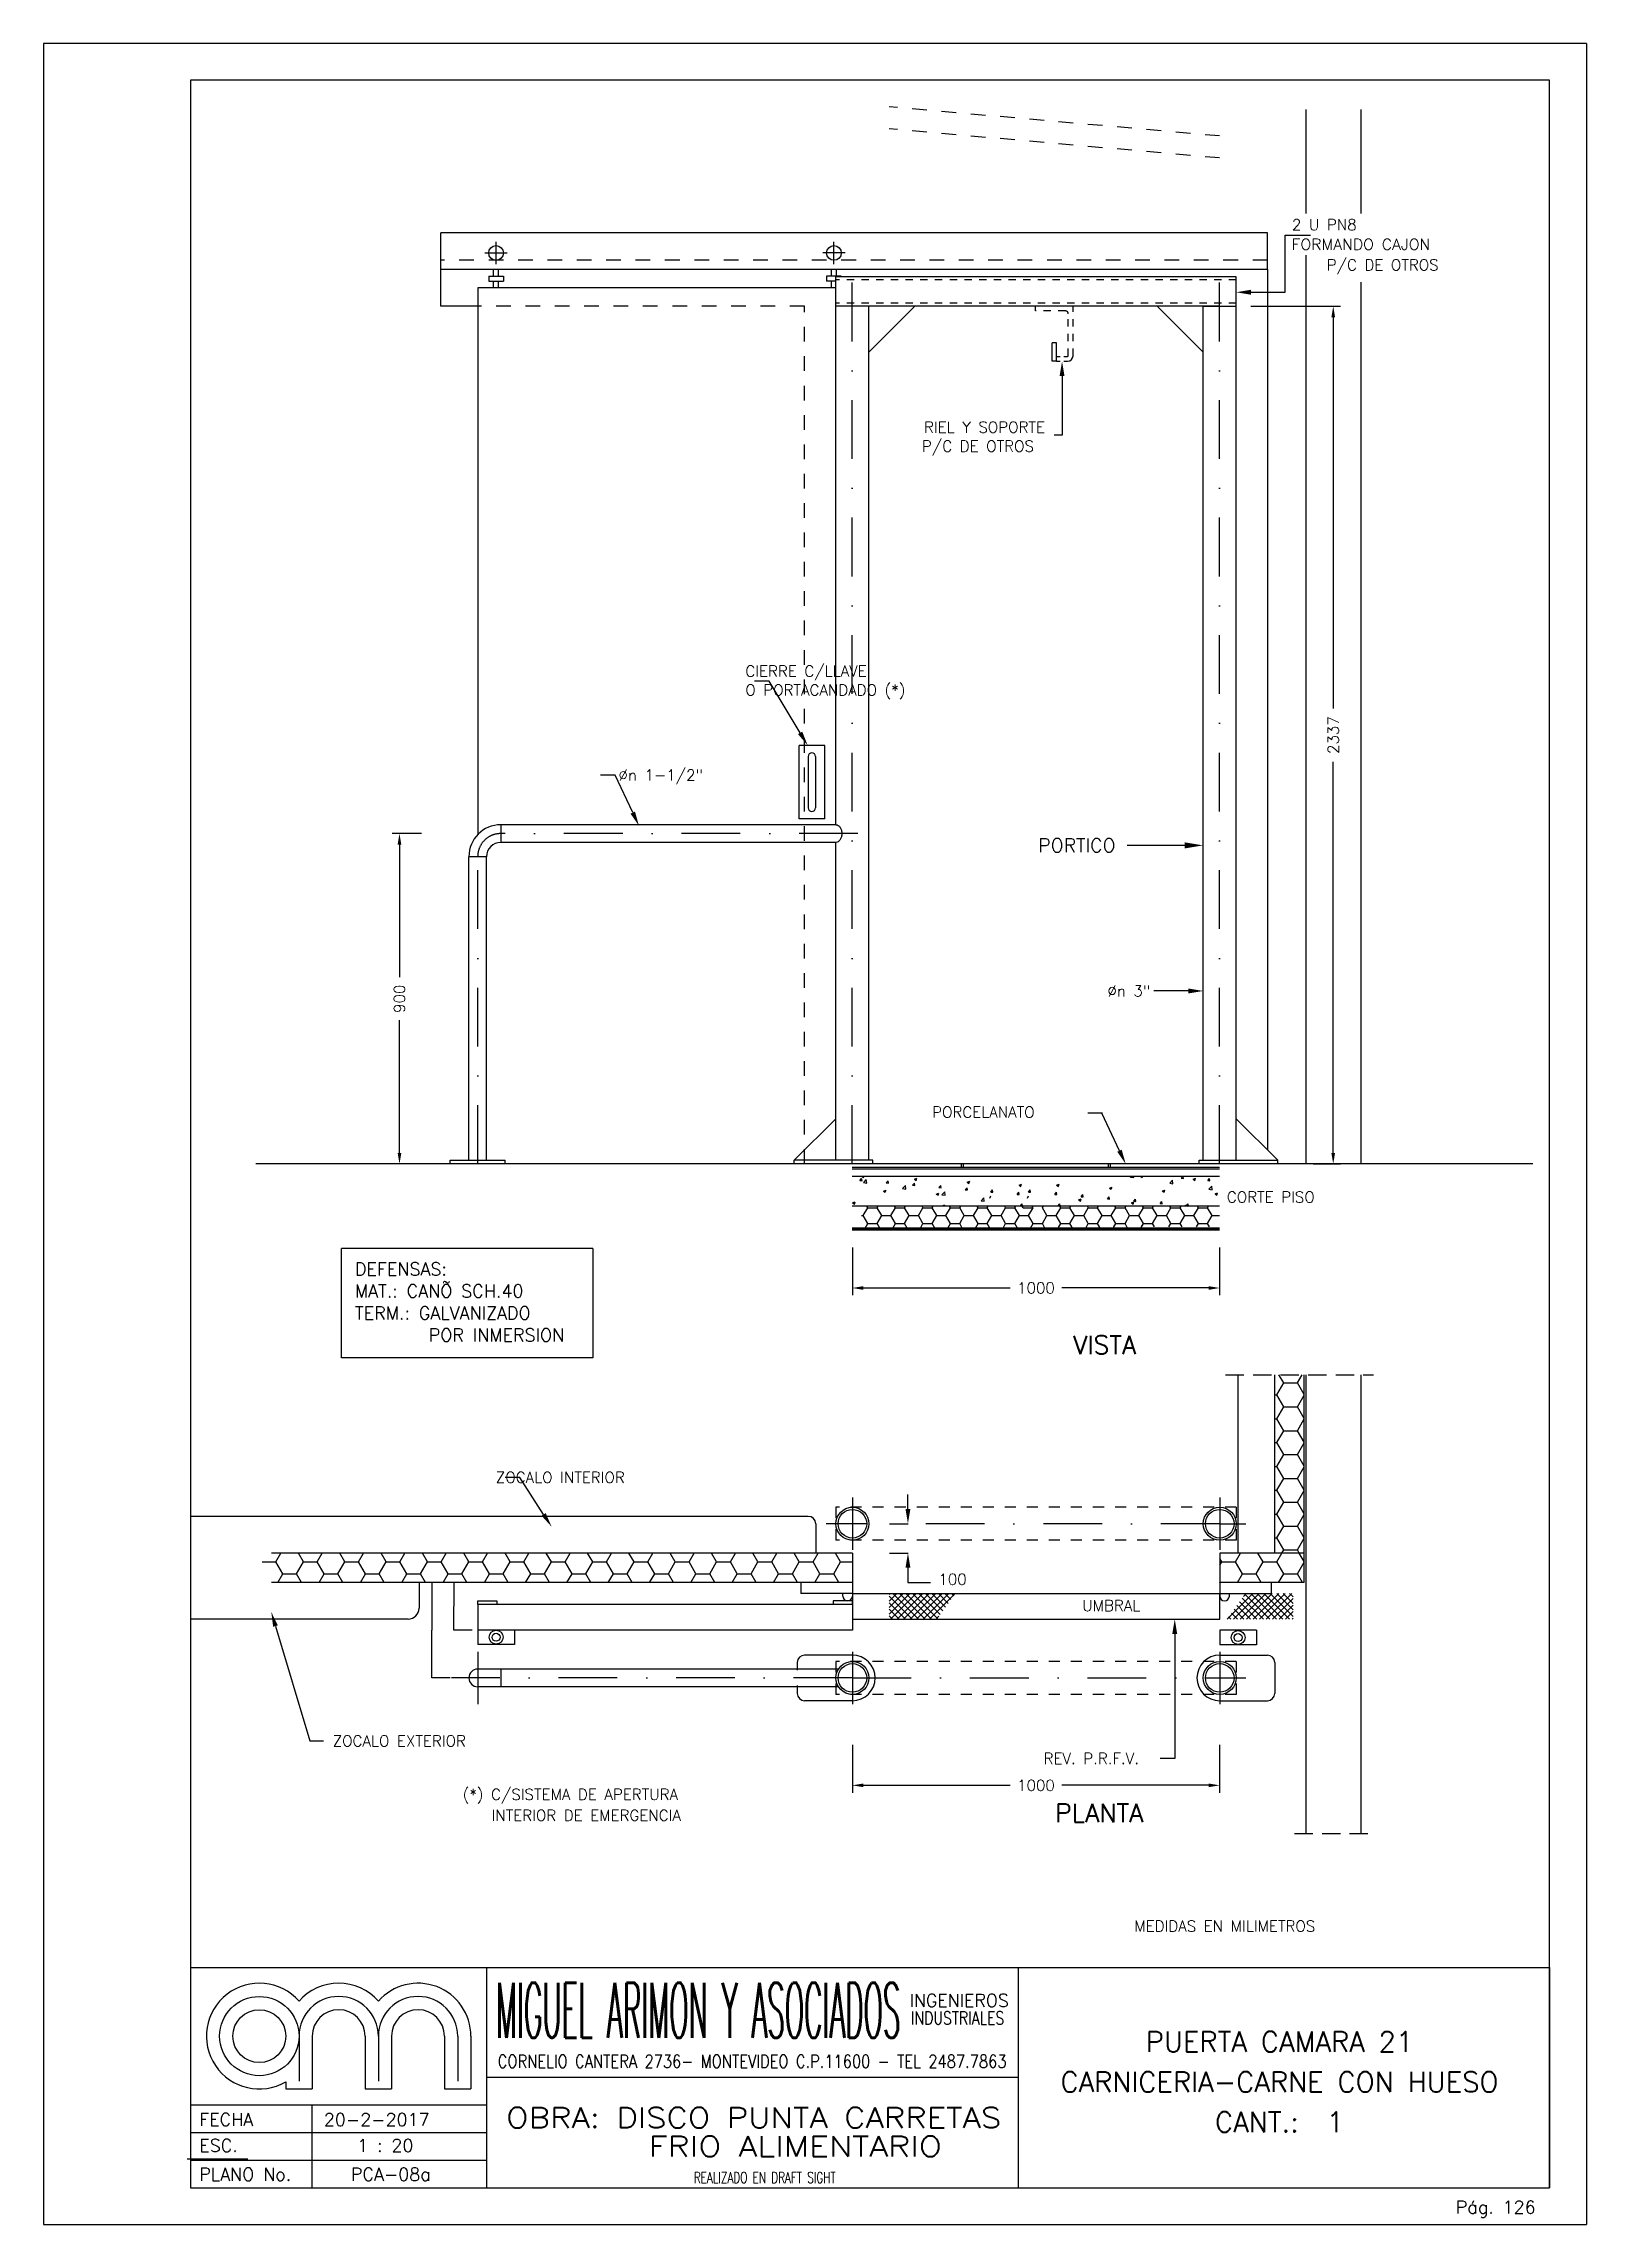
# Model space of a CAD drawing. Extents: x 2682 to 23682, y -29604 to -17724.
# Drawn here: x 2682 to 6882, y -23664 to -17724 of the extents above; entities that cross this region are included whole.
import ezdxf
from ezdxf.enums import TextEntityAlignment as Align

# ---------------------------------------------------------------- set-up
doc = ezdxf.new("R2010")
doc.units = 0
doc.header["$MEASUREMENT"] = 0
doc.header["$PDMODE"] = 33
for name, pattern in [('CEN20', [320, 160, -80, 0, -80]), ('PUN10', [40, 20, -20]), ('PUN15', [60, 30, -30]), ('PUN20', [80, 40, -40]), ('PUN25', [75, 50, -25]), ('PUN5', [20, 10, -10])]:
    doc.linetypes.add(name, pattern=pattern)
doc.layers.get('0').update_dxf_attribs({"linetype": 'CONTINUOUS'})
doc.layers.get('DEFPOINTS').update_dxf_attribs({"linetype": 'CONTINUOUS'})
for name, color, linetype in [('0.25', 50, 'CONTINUOUS'), ('0.6', 15, 'CONTINUOUS'), ('A_tabiq-paneles', 122, 'CONTINUOUS'), ('FI', 2, 'CONTINUOUS'), ('GR', 9, 'CONTINUOUS'), ('IS', 5, 'CONTINUOUS'), ('ISO', 19, 'CONTINUOUS'), ('ISOF', 12, 'CONTINUOUS'), ('MA', 15, 'CONTINUOUS'), ('ME', 7, 'CONTINUOUS'), ('MF', 19, 'CONTINUOUS'), ('TF', 13, 'CONTINUOUS'), ('TX', 13, 'CONTINUOUS')]:
    doc.layers.add(name, color=color, linetype=linetype)
doc.styles.add('ROMANS', font='romans')
doc.styles.get("Standard").update_dxf_attribs({"font": 'ITALIC'})
doc.dimstyles.new('RPM 1-50', dxfattribs={"dimscale": 20, "dimtxt": 1.5, "dimasz": 1.5, "dimexe": 1, "dimexo": 2, "dimgap": 1, "dimtad": 0, "dimdec": 0, "dimtxsty": 'ROMANS', "dimcen": 1.5, "dimclrd": 256, "dimclre": 256, "dimclrt": 256, "dimadec": 0, "dimazin": 0, "dimtfac": 1, "dimtdec": 0, "dimtix": 1, "dimtmove": 2, "dimatfit": 0, "dimfxl": 1, "dimtolj": 1, "dimlwd": -1, "dimlwe": -1, "dimarcsym": 0})
doc.dimstyles.get("Standard").update_dxf_attribs({"dimtxt": 0.18, "dimasz": 0.18, "dimexe": 0.18, "dimexo": 0.0625, "dimgap": 0.09, "dimtad": 0, "dimtih": 1, "dimtoh": 1, "dimdec": 4, "dimzin": 0, "dimdsep": 46, "dimtxsty": 'Standard', "dimcen": 0.09, "dimadec": 0, "dimazin": 0, "dimtfac": 1, "dimtdec": 4, "dimtofl": 0, "dimtmove": 0, "dimatfit": 3, "dimfxl": 1, "dimtolj": 1, "dimtzin": 0, "dimarcsym": 0})

msp = doc.modelspace()

# ---------------------------------------------------------------- texts
at = {"style": 'ROMANS'}
msp.add_text('PORTICO', height=37.5, dxfattribs=at).set_placement((5600.44866, -19907.86247), align=Align.MIDDLE_RIGHT)
at = {"layer": '0.6', "style": 'ROMANS'}
for s, width, p, p2 in [('OBRA: DISCO PUNTA CARRETAS', 1.035604, (3941.15061, -23400.56464), (5289.16202, -23400.56464)), ('FRIO ALIMENTARIO', 1.088962, (4329.01221, -23478.87679), (5127.58471, -23478.87679))]:
    msp.add_text(s, height=55, dxfattribs=dict(at, width=width)).set_placement(p, p2, align=Align.FIT)
at = {"layer": 'FI', "style": 'ROMANS'}
msp.add_text('2 U PN8', height=30, dxfattribs=at).set_placement((6080.4316, -18217.31243), align=Align.MIDDLE_LEFT)
for s, height, width, p, p2 in [('FORMANDO CAJON', 30, 0.930559, (6079.60491, -18285.70808), (6457.14608, -18285.70808)), ('INGENIEROS ', 35, 0.868836, (5039.38842, -23071.51609), (5333.34469, -23071.51609)), ('INDUSTRIALES', 35, 0.729467, (5043.12511, -23119.23101), (5297.22293, -23119.23101)), ('CORNELIO CANTERA 2736- MONTEVIDEO C.P.11600 - TEL 2487.7863', 35, 0.730272, (3918.3687, -23237.46292), (5303.45083, -23237.46292))]:
    msp.add_text(s, height=height, dxfattribs=dict(at, width=width)).set_placement(p, p2, align=Align.FIT)
for s, p in [('P/C DE OTROS', (6479.78841, -18326.90964)), ('RIEL Y SOPORTE', (5408.11709, -18768.82058)), ('P/C DE OTROS', (5377.97326, -18820.46082))]:
    msp.add_text(s, height=30, dxfattribs=at).set_placement(p, align=Align.MIDDLE_RIGHT)
at = {"layer": 'FI', "linetype": 'ByBlock', "style": 'ROMANS'}
msp.add_text('100', height=30, dxfattribs=at).set_placement((5156.40959, -21906.84016), align=Align.MIDDLE_CENTER)
at = {"layer": 'FI', "style": 'ROMANS'}
for s, p in [('20-2-2017', (3444.84708, -23396.00121)), ('Pág. 126', (6526.48843, -23634.5967))]:
    msp.add_text(s, height=35, dxfattribs=at).set_placement(p)
at = {"layer": 'FI', "style": 'ROMANS', "width": 0.691964}
msp.add_text('REALIZADO EN DRAFT SIGHT', height=30, dxfattribs=at).set_placement((4645.20484, -23536.37237), align=Align.MIDDLE)
at = {"layer": 'GR', "style": 'ROMANS'}
for s, p in [('VISTA', (5570.52264, -21268.33674)), ('PLANTA', (5555.83544, -22543.15008))]:
    msp.add_text(s, height=50, dxfattribs=at).set_placement(p, align=Align.MIDDLE)
at = {"layer": 'GR', "style": 'ROMANS', "width": 0.325217}
msp.add_text('MIGUEL ARIMON Y ASOCIADOS', height=150, dxfattribs=at).set_placement((3913.3864, -23155.82046), (5014.47687, -23155.82046), align=Align.FIT)
at = {"layer": 'MA', "style": 'ROMANS'}
for s, p in [('PUERTA CAMARA 21', (6046.56032, -23166.23022)), ('CARNICERIA-CARNE CON HUESO', (6046.56032, -23275.80329)), ('CANT.:  1', (6046.56032, -23385.2783))]:
    msp.add_text(s, height=55, dxfattribs=at).set_placement(p, align=Align.MIDDLE)
at = {"layer": 'ME', "style": 'ROMANS'}
for s, p in [('DEFENSAS:', (3529.39212, -21079.17168)), ('MAT.: CANO SCH.40', (3529.39212, -21139.17168)), ('TERM.: GALVANIZADO', (3529.39212, -21199.17168)), ('POR INMERSION', (3730.32575, -21259.17168)), ('FECHA', (3105.59716, -23396.00121)), ('ESC.', (3105.59716, -23466.61315)), ('1 : 20', (3535.68906, -23466.61315)), ('PLANO No.', (3105.59716, -23545.01244)), ('PCA-08a', (3518.36552, -23545.01244))]:
    msp.add_text(s, height=35, dxfattribs=at).set_placement(p)
msp.add_text('%%126', height=20, dxfattribs=at).set_placement((3778.15993, -21095.85916), align=Align.MIDDLE)
at = {"layer": 'TF', "style": 'ROMANS'}
for s, p in [('CIERRE C/LLAVE', (4592.31745, -19433.2915)), ('O PORTACANDADO (*)', (4592.31745, -19484.66089)), ('%%Cn 1-1/2"', (4247.22456, -19716.53144)), ('%%Cn 3"', (5578.00449, -20304.39942)), ('PORCELANATO', (5100.98006, -20634.4819)), ('CORTE PISO', (5903.40455, -20865.65273)), ('ZOCALO INTERIOR', (3913.23619, -21629.22926)), ('ZOCALO EXTERIOR', (3469.05774, -22347.21563)), ('REV. P.R.F.V.', (5404.33471, -22395.02367))]:
    msp.add_text(s, height=30, dxfattribs=at).set_placement(p, align=Align.MIDDLE_LEFT)
msp.add_text('UMBRAL', height=30, dxfattribs=at).set_placement((5588.83101, -21993.3539), align=Align.CENTER)
for s, p in [('(*) C/SISTEMA DE APERTURA', (3822.96303, -22507.69346)), ('    INTERIOR DE EMERGENCIA', (3812.00744, -22564.86572)), ('MEDIDAS EN MILIMETROS', (5651.47697, -22866.51636))]:
    msp.add_text(s, height=30, dxfattribs=at).set_placement(p)

# ---------------------------------------------------------------- blocks, each defined once
blk = doc.blocks.new('*X18')
at = {"color": 0}
for p, q in [((1337.8, 1637.3), (1400.4, 1699.9)), ((1337.8, 1655), (1382.7, 1699.9)), ((1337.8, 1672.7), (1365.1, 1699.9)), ((1337.8, 1690.4), (1347.4, 1699.9)), ((1393.9, 1629.9), (1337.8, 1686.1)), ((1376.3, 1629.9), (1337.8, 1668.4)), ((1411.6, 1629.9), (1341.6, 1699.9)), ((1348.1, 1629.9), (1418.1, 1699.9)), ((1429.3, 1629.9), (1359.3, 1699.9)), ((1365.8, 1629.9), (1435.8, 1699.9)), ((1447, 1629.9), (1377, 1699.9)), ((1383.5, 1629.9), (1453.5, 1699.9)), ((1464.7, 1629.9), (1394.7, 1699.9)), ((1401.1, 1629.9), (1469.1, 1697.9)), ((1482.3, 1629.9), (1412.3, 1699.9)), ((1418.8, 1629.9), (1476.5, 1687.6)), ((1500, 1629.9), (1430, 1699.9)), ((1436.5, 1629.9), (1483.9, 1677.3)), ((1517.7, 1629.9), (1447.7, 1699.9)), ((1454.2, 1629.9), (1491.3, 1667.1)), ((1473.4, 1691.9), (1465.4, 1699.9)), ((1358.6, 1629.9), (1337.8, 1650.7)), ((1340.9, 1629.9), (1337.8, 1633)), ((1471.8, 1629.9), (1498.7, 1656.8)), ((1489.5, 1629.9), (1506.1, 1646.5)), ((1507.2, 1629.9), (1513.5, 1636.2))]:
    blk.add_line(p, q, dxfattribs=at)
blk = doc.blocks.new('*D825')
at = {"layer": 'DEFPOINTS', "color": 0, "transparency": 16777216}
for p in [(3849, -21915.5), (3799, -22045.5), (3849, -22045.5)]:
    blk.add_point(p, dxfattribs=at)
at = {"layer": 'TF', "color": 0, "lineweight": -2, "transparency": 16777216}
for p, q in [((3849, -21915.5), (3798.9, -21915.5)), ((3799, -21915.7), (3799, -21980.4)), ((3799, -22045.4), (3799, -21980.7)), ((3849, -22045.5), (3798.9, -22045.5))]:
    blk.add_line(p, q, dxfattribs=at)
at = {"layer": 'TF', "color": 0, "transparency": 16777216}
for points in [[(3799, -21915.7), (3799.1, -21915.7), (3799, -21915.5)], [(3799, -22045.4), (3799.1, -22045.4), (3799, -22045.5)]]:
    blk.add_solid(points, dxfattribs=at)
at = {"layer": 'TF', "color": 0, "transparency": 16777216, "insert": (3799, -21980.5), "char_height": 0.18, "attachment_point": 5}
blk.add_mtext('\\A1;A', dxfattribs=at)
blk = doc.blocks.new('*D826')
at = {"layer": 'DEFPOINTS', "color": 0, "transparency": 16777216}
for p in [(3788.7, -21915.5), (3738.7, -22175.5), (3788.7, -22175.5)]:
    blk.add_point(p, dxfattribs=at)
at = {"layer": 'TF', "color": 0, "lineweight": -2, "transparency": 16777216}
for p, q in [((3788.6, -21915.5), (3738.5, -21915.5)), ((3738.7, -21915.7), (3738.7, -22045.4)), ((3738.7, -22175.4), (3738.7, -22045.7)), ((3788.6, -22175.5), (3738.5, -22175.5))]:
    blk.add_line(p, q, dxfattribs=at)
at = {"layer": 'TF', "color": 0, "transparency": 16777216}
for points in [[(3738.6, -21915.7), (3738.7, -21915.7), (3738.7, -21915.5)], [(3738.6, -22175.4), (3738.7, -22175.4), (3738.7, -22175.5)]]:
    blk.add_solid(points, dxfattribs=at)
at = {"layer": 'TF', "color": 0, "transparency": 16777216, "insert": (3738.7, -22045.5), "char_height": 0.18, "attachment_point": 5}
blk.add_mtext('\\A1;A+150', dxfattribs=at)
blk = doc.blocks.new('*X19')
at = {"color": 0}
for p, q in [((7482.2, 1786.2), (7476.8, 1795.6)), ((7476.8, 1776.8), (7482.2, 1786.2)), ((7482.2, 1786.2), (7519.7, 1786.2)), ((7519.7, 1786.2), (7533.5, 1809.9)), ((7538.5, 1753.7), (7519.7, 1786.2)), ((7576, 1753.7), (7594.7, 1786.2)), ((7594.7, 1786.2), (7581, 1809.9)), ((7594.7, 1786.2), (7632.2, 1786.2)), ((7632.2, 1786.2), (7646, 1809.9)), ((7651, 1753.7), (7632.2, 1786.2)), ((7688.5, 1753.7), (7706.8, 1785.4)), ((7706.8, 1786.9), (7693.5, 1809.9)), ((7477.2, 1729.9), (7476.8, 1730.6)), ((7524.8, 1729.9), (7538.5, 1753.7)), ((7538.5, 1753.7), (7576, 1753.7)), ((7589.7, 1729.9), (7576, 1753.7)), ((7637.3, 1729.9), (7651, 1753.7)), ((7651, 1753.7), (7688.5, 1753.7)), ((7702.2, 1729.9), (7688.5, 1753.7))]:
    blk.add_line(p, q, dxfattribs=at)
blk = doc.blocks.new('*X20')
at = {"color": 0}
for p, q in [((7632.2, 2240.8), (7651, 2273.3)), ((7651, 2273.3), (7638.1, 2295.6)), ((7651, 2273.3), (7688.5, 2273.3)), ((7688.5, 2273.3), (7701.4, 2295.6)), ((7706.8, 2241.6), (7688.5, 2273.3)), ((7626.8, 2240.8), (7632.2, 2240.8)), ((7651, 2208.4), (7632.2, 2240.8)), ((7632.2, 2175.9), (7651, 2208.4)), ((7651, 2208.4), (7688.5, 2208.4)), ((7688.5, 2208.4), (7706.8, 2240.1)), ((7706.8, 2176.6), (7688.5, 2208.4)), ((7626.8, 2175.9), (7632.2, 2175.9)), ((7651, 2143.4), (7632.2, 2175.9)), ((7632.2, 2110.9), (7651, 2143.4)), ((7651, 2143.4), (7688.5, 2143.4)), ((7688.5, 2143.4), (7706.8, 2175.2)), ((7706.8, 2111.7), (7688.5, 2143.4)), ((7626.8, 2110.9), (7632.2, 2110.9)), ((7651, 2078.5), (7632.2, 2110.9)), ((7688.5, 2078.5), (7706.8, 2110.2)), ((7626.8, 2046), (7632.2, 2046)), ((7632.2, 2046), (7651, 2078.5)), ((7651, 2013.5), (7632.2, 2046)), ((7651, 2078.5), (7688.5, 2078.5)), ((7706.8, 2046.7), (7688.5, 2078.5)), ((7688.5, 2013.5), (7706.8, 2045.3)), ((7626.8, 1981), (7632.2, 1981)), ((7632.2, 1981), (7651, 2013.5)), ((7651, 1948.6), (7632.2, 1981)), ((7651, 2013.5), (7688.5, 2013.5)), ((7706.8, 1981.8), (7688.5, 2013.5)), ((7688.5, 1948.6), (7706.8, 1980.3)), ((7626.8, 1916.1), (7632.2, 1916.1)), ((7632.2, 1916.1), (7651, 1948.6)), ((7651, 1883.6), (7632.2, 1916.1)), ((7651, 1948.6), (7688.5, 1948.6)), ((7706.8, 1916.8), (7688.5, 1948.6)), ((7688.5, 1883.6), (7706.8, 1915.4)), ((7626.8, 1851.1), (7632.2, 1851.1)), ((7632.2, 1851.1), (7651, 1883.6)), ((7651, 1818.7), (7632.2, 1851.1)), ((7651, 1883.6), (7688.5, 1883.6)), ((7706.8, 1851.9), (7688.5, 1883.6)), ((7688.5, 1818.7), (7706.8, 1850.4)), ((7646, 1809.9), (7651, 1818.7)), ((7651, 1818.7), (7688.5, 1818.7)), ((7693.5, 1809.9), (7688.5, 1818.7))]:
    blk.add_line(p, q, dxfattribs=at)
blk = doc.blocks.new('*D827')
at = {"layer": 'DEFPOINTS', "color": 0, "transparency": 16777216}
for p in [(3750.8, -19875.7), (3650.8, -20775.7), (3750.8, -20775.7)]:
    blk.add_point(p, dxfattribs=at)
at = {"layer": 'TX', "transparency": 16777216}
for p, q in [((3710.8, -19875.7), (3630.8, -19875.7)), ((3650.8, -19905.7), (3650.8, -20267.1)), ((3650.8, -20745.7), (3650.8, -20384.3)), ((3710.8, -20775.7), (3630.8, -20775.7))]:
    blk.add_line(p, q, dxfattribs=at)
for points in [[(3645.8, -19905.7), (3655.8, -19905.7), (3650.8, -19875.7)], [(3645.8, -20745.7), (3655.8, -20745.7), (3650.8, -20775.7)]]:
    blk.add_solid(points, dxfattribs=at)
at = {"layer": 'TX', "transparency": 16777216, "insert": (3650.8, -20325.7), "char_height": 30, "attachment_point": 5, "rotation": 90, "style": 'ROMANS'}
blk.add_mtext('\\A1;900', dxfattribs=at)
blk = doc.blocks.new('*D828')
at = {"layer": 'DEFPOINTS', "color": 0, "transparency": 16777216}
for p in [(4883.7, -20963.1), (5883.7, -20963.1), (5883.7, -21113.4)]:
    blk.add_point(p, dxfattribs=at)
at = {"layer": 'TX', "transparency": 16777216}
for p, q in [((4883.7, -21003.1), (4883.7, -21133.4)), ((5883.7, -21003.1), (5883.7, -21133.4)), ((4913.7, -21113.4), (5313, -21113.4)), ((5853.7, -21113.4), (5454.4, -21113.4))]:
    blk.add_line(p, q, dxfattribs=at)
for points in [[(4913.7, -21108.4), (4913.7, -21118.4), (4883.7, -21113.4)], [(5853.7, -21108.4), (5853.7, -21118.4), (5883.7, -21113.4)]]:
    blk.add_solid(points, dxfattribs=at)
at = {"layer": 'TX', "transparency": 16777216, "insert": (5383.7, -21113.4), "char_height": 30, "attachment_point": 5, "style": 'ROMANS'}
blk.add_mtext('\\A1;1000', dxfattribs=at)
blk = doc.blocks.new('*D829')
at = {"layer": 'DEFPOINTS', "color": 0, "transparency": 16777216}
for p in [(5928.7, -18439.2), (6098, -20775.7), (6192.9, -20775.7)]:
    blk.add_point(p, dxfattribs=at)
at = {"layer": 'TX', "transparency": 16777216}
for p, q in [((5968.7, -18439.2), (6212.9, -18439.2)), ((6192.9, -18469.2), (6192.9, -19534.6)), ((6192.9, -20745.7), (6192.9, -19680.3)), ((6138, -20775.7), (6212.9, -20775.7))]:
    blk.add_line(p, q, dxfattribs=at)
for points in [[(6187.9, -18469.2), (6197.9, -18469.2), (6192.9, -18439.2)], [(6187.9, -20745.7), (6197.9, -20745.7), (6192.9, -20775.7)]]:
    blk.add_solid(points, dxfattribs=at)
at = {"layer": 'TX', "transparency": 16777216, "insert": (6192.9, -19607.5), "char_height": 30, "attachment_point": 5, "rotation": 90, "style": 'ROMANS'}
blk.add_mtext('\\A1;2337', dxfattribs=at)
blk = doc.blocks.new('*D845')
at = {"layer": 'DEFPOINTS', "color": 0, "transparency": 16777216}
for p in [(4883.7, -22317.9), (5883.7, -22317.9), (5883.7, -22468.1)]:
    blk.add_point(p, dxfattribs=at)
at = {"layer": 'TX', "transparency": 16777216}
for p, q in [((4883.7, -22357.9), (4883.7, -22488.1)), ((5883.7, -22357.9), (5883.7, -22488.1)), ((4913.7, -22468.1), (5313, -22468.1)), ((5853.7, -22468.1), (5454.4, -22468.1))]:
    blk.add_line(p, q, dxfattribs=at)
for points in [[(4913.7, -22463.1), (4913.7, -22473.1), (4883.7, -22468.1)], [(5853.7, -22463.1), (5853.7, -22473.1), (5883.7, -22468.1)]]:
    blk.add_solid(points, dxfattribs=at)
at = {"layer": 'TX', "transparency": 16777216, "insert": (5383.7, -22468.1), "char_height": 30, "attachment_point": 5, "style": 'ROMANS'}
blk.add_mtext('\\A1;1000', dxfattribs=at)

# ---------------------------------------------------------------- dimensions: what is measured, and where the dimension line sits
at = {"layer": 'TF'}
for base, p1, p2, text, picture, middle in [((3738.66469, -22175.53673), (3788.66469, -21915.53673), (3788.66469, -22175.53673), 'A+150', '*D826', (3738.66469, -22045.53673)), ((3799.0461, -22045.53673), (3849.0461, -21915.53673), (3849.0461, -22045.53673), 'A', '*D825', (3799.0461, -21980.53673))]:
    dim = msp.add_linear_dim(base=base, p1=p1, p2=p2, angle=270, text=text, dimstyle='Standard', dxfattribs=at)
    dim.commit()
    dim.dimension.update_dxf_attribs({"geometry": picture, "text_midpoint": middle})
at = {"layer": 'TX'}
for base, p1, p2, picture, middle in [((6192.9419843553, -20775.7019846046), (5928.6710872013, -18439.2019846046), (6097.9943075766, -20775.7019846046), '*D829', (6192.9419843553, -19607.4519846046)), ((3650.79524, -20775.70198), (3750.79524, -19875.70198), (3750.79524, -20775.70198), '*D827', (3650.79524, -20325.70198))]:
    dim = msp.add_linear_dim(base=base, p1=p1, p2=p2, angle=90, dimstyle='RPM 1-50', dxfattribs=at)
    dim.commit()
    dim.dimension.update_dxf_attribs({"geometry": picture, "text_midpoint": middle})
for base, p1, p2, picture, middle in [((5883.67109, -21113.35145), (4883.67109, -20963.09144), (5883.67109, -20963.09144), '*D828', (5383.67109, -21113.35145)), ((5883.67109, -22468.11379), (4883.67109, -22317.85377), (5883.67109, -22317.85377), '*D845', (5383.67109, -22468.11379))]:
    dim = msp.add_linear_dim(base=base, p1=p1, p2=p2, text='1000', dimstyle='RPM 1-50', dxfattribs=at)
    dim.commit()
    dim.dimension.update_dxf_attribs({"geometry": picture, "text_midpoint": middle})

# ---------------------------------------------------------------- linework, layer by layer
for p, q in [((5053.67109, -18439.20198), (4928.67109, -18564.20198)), ((5838.67109, -18564.20198), (5713.67109, -18439.20198)), ((5788.67109, -19907.86247), (5631.69866, -19907.86247))]:
    msp.add_line(p, q)
msp.add_solid([(5788.67109, -19899.52914), (5788.67109, -19916.1958), (5838.67109, -19907.86247)])
at = {"layer": '0.25'}
for p, q in [((4904.25595, -20820.83792), (4910.23312, -20821.36086)), ((4904.25596, -20820.83792), (4909.07687, -20815.09258)), ((4910.21705, -20821.34506), (4909.06079, -20815.07679)), ((4910.33895, -20810.20198), (4913.79133, -20812.53065)), ((4913.77522, -20812.51495), (4914.55131, -20810.20198)), ((4913.96882, -20826.13806), (4921.75767, -20818.0204)), ((4913.96882, -20826.13806), (4922.8625, -20827.51738)), ((4922.84622, -20827.50177), (4921.7414, -20818.00479)), ((4968.50782, -20849.43738), (4975.50967, -20846.74962)), ((4973.46589, -20852.77689), (4975.49352, -20846.73397)), ((4975.98197, -20827.11314), (4981.95914, -20827.63607)), ((4975.98198, -20827.11313), (4980.80288, -20821.3678)), ((4981.94306, -20827.62033), (4980.78681, -20821.35206)), ((5020.69292, -20842.68996), (5028.48177, -20834.5723)), ((5020.69293, -20842.68996), (5029.5866, -20844.06929)), ((5029.57031, -20844.05374), (5028.46549, -20834.55676)), ((5047.70799, -20833.38835), (5052.5289, -20827.64301)), ((5047.70799, -20833.38835), (5053.68515, -20833.91128)), ((5053.66908, -20833.8956), (5052.51282, -20827.62733)), ((5052.53005, -20817.18426), (5057.50427, -20820.53942)), ((5052.53006, -20817.18427), (5059.53191, -20814.49651)), ((5057.48815, -20820.52384), (5059.51578, -20814.48093)), ((5119.434, -20839.66356), (5125.41117, -20840.1865)), ((5119.43401, -20839.66356), (5124.25492, -20833.91823)), ((5125.39509, -20840.17087), (5124.23883, -20833.9026)), ((5191.16002, -20845.93878), (5197.13719, -20846.46171)), ((5191.16003, -20845.93877), (5195.98094, -20840.19344)), ((5197.1211, -20846.44614), (5195.96485, -20840.17787)), ((5196.24299, -20825.19304), (5201.21722, -20828.54819)), ((5196.243, -20825.19304), (5203.24485, -20822.50528)), ((5201.20109, -20828.53273), (5203.22872, -20822.48981)), ((5260.38353, -20852.21399), (5265.20444, -20846.46865)), ((5266.3446, -20852.72141), (5265.18834, -20846.45314)), ((5337.45342, -20833.20181), (5342.42764, -20836.55697)), ((5337.45343, -20833.20181), (5344.45528, -20830.51405)), ((5342.41151, -20836.54161), (5344.43914, -20830.4987)), ((5362.88605, -20852.21399), (5367.70696, -20846.46865)), ((5368.84711, -20852.72141), (5367.69086, -20846.45314)), ((5439.95594, -20833.20181), (5446.9578, -20830.51405)), ((5439.95594, -20833.20181), (5444.93016, -20836.55697)), ((5444.91402, -20836.54161), (5446.94166, -20830.4987)), ((5583.66888, -20841.21058), (5588.6431, -20844.56574)), ((5583.66889, -20841.21059), (5590.67074, -20838.52283)), ((5588.62696, -20844.5505), (5590.65459, -20838.50758)), ((5641.05554, -20811.4857), (5642.28726, -20810.20198)), ((5641.05554, -20811.48571), (5649.94921, -20812.86503)), ((5649.93294, -20812.84982), (5649.62491, -20810.20198)), ((5669.53619, -20810.20198), (5672.66534, -20812.31262)), ((5672.64922, -20812.29745), (5673.35233, -20810.20198)), ((5727.38182, -20849.21936), (5732.35605, -20852.57451)), ((5727.38183, -20849.21936), (5734.38369, -20846.5316)), ((5732.3399, -20852.55938), (5734.36753, -20846.51647)), ((5747.77964, -20828.0376), (5755.56849, -20819.91995)), ((5747.77964, -20828.03761), (5756.67332, -20829.41693)), ((5756.65703, -20829.40179), (5755.55221, -20819.90481)), ((5779.36702, -20814.64606), (5785.34418, -20815.16899)), ((5779.36703, -20814.64605), (5783.09604, -20810.20198)), ((5785.32812, -20815.15381), (5784.41469, -20810.20198)), ((5811.40406, -20816.96624), (5816.37829, -20820.3214)), ((5811.40407, -20816.96625), (5818.40592, -20814.27849)), ((5816.36216, -20820.30633), (5818.38979, -20814.26342)), ((5851.09303, -20820.92127), (5857.0702, -20821.44421)), ((5851.09304, -20820.92127), (5855.91395, -20815.17593)), ((5854.50375, -20844.58951), (5862.2926, -20836.47185)), ((5854.50375, -20844.58951), (5863.39742, -20845.96883)), ((5857.05413, -20821.42908), (5855.89787, -20815.16081)), ((5863.38112, -20845.95376), (5862.2763, -20836.45678)), ((4884.48557, -20881.69049), (4889.4598, -20885.04565)), ((4884.48558, -20881.6905), (4891.48743, -20879.00274)), ((4889.44363, -20885.02994), (4891.47126, -20878.98702)), ((4968.50781, -20849.43738), (4973.48204, -20852.79253)), ((5112.22075, -20857.44615), (5117.19498, -20860.80131)), ((5112.22076, -20857.44616), (5119.22262, -20854.7584)), ((5117.17883, -20860.78578), (5119.20646, -20854.74286)), ((5127.41703, -20859.24186), (5135.20588, -20851.1242)), ((5127.41703, -20859.24186), (5136.31071, -20860.62119)), ((5128.19852, -20889.69927), (5128.94383, -20890.20199)), ((5128.19853, -20889.69927), (5135.20038, -20887.01151)), ((5134.10844, -20890.20199), (5135.1842, -20886.99591)), ((5136.2944, -20860.6057), (5135.18958, -20851.10872)), ((5234.14113, -20875.79376), (5241.92998, -20867.6761)), ((5234.14114, -20875.79376), (5243.03481, -20877.17309)), ((5243.01849, -20877.15767), (5241.91367, -20867.66069)), ((5258.38924, -20868.79466), (5260.41688, -20862.75175)), ((5260.38352, -20852.21399), (5266.36069, -20852.73692)), ((5332.10954, -20858.4892), (5338.08671, -20859.01214)), ((5332.10955, -20858.4892), (5336.93046, -20852.74387)), ((5338.07061, -20858.99668), (5336.91435, -20852.72841)), ((5340.41957, -20890.20198), (5346.15157, -20884.22801)), ((5346.83201, -20890.20198), (5346.13525, -20884.21266)), ((5360.89176, -20868.79466), (5362.91939, -20862.75175)), ((5362.88604, -20852.21399), (5368.86321, -20852.73692)), ((5434.61206, -20858.4892), (5440.58923, -20859.01214)), ((5434.61207, -20858.4892), (5439.43297, -20852.74387)), ((5440.57313, -20858.99668), (5439.41687, -20852.72841)), ((5442.92209, -20890.20198), (5448.65409, -20884.22801)), ((5449.33452, -20890.20198), (5448.63776, -20884.21266)), ((5499.64664, -20873.4637), (5504.62087, -20876.81886)), ((5499.64665, -20873.4637), (5506.6485, -20870.77594)), ((5504.6047, -20876.80355), (5506.63233, -20870.76063)), ((5506.33808, -20864.76442), (5512.31525, -20865.28735)), ((5506.33809, -20864.76441), (5511.15899, -20859.01908)), ((5512.29914, -20865.27195), (5511.14288, -20859.00368)), ((5578.0641, -20871.03963), (5582.88501, -20865.29429)), ((5578.0641, -20871.03963), (5584.04126, -20871.56256)), ((5584.02515, -20871.54722), (5582.8689, -20865.27895)), ((5643.35958, -20881.47247), (5648.33381, -20884.82763)), ((5643.35959, -20881.47248), (5650.36145, -20878.78472)), ((5648.31763, -20884.81243), (5650.34527, -20878.76952)), ((5649.79011, -20877.31484), (5655.76728, -20877.83778)), ((5649.79012, -20877.31484), (5654.61103, -20871.56951)), ((5655.75117, -20877.82249), (5654.59491, -20871.55422)), ((5721.51613, -20883.59006), (5727.4933, -20884.11299)), ((5721.51614, -20883.59005), (5726.33705, -20877.84472)), ((5727.47718, -20884.09776), (5726.32092, -20877.82949)), ((5787.07253, -20889.48124), (5788.14107, -20890.20198)), ((5787.07254, -20889.48125), (5794.07439, -20886.79349)), ((5792.90946, -20890.20198), (5794.0582, -20886.7784)), ((5793.24215, -20889.86527), (5797.09081, -20890.20198)), ((5793.24216, -20889.86527), (5798.06307, -20884.11993)), ((5799.17164, -20890.20198), (5798.04693, -20884.10476)), ((5871.09477, -20857.22813), (5876.06899, -20860.58329)), ((5871.09478, -20857.22813), (5878.09663, -20854.54038)), ((5876.05283, -20860.56827), (5878.08046, -20854.52536))]:
    msp.add_line(p, q, dxfattribs=at)
at = {"layer": '0.6'}
for p, q in [((3082.05496, -17823.99649), (3082.05496, -23563.99649)), ((6782.05496, -17823.99649), (3082.05496, -17823.99649)), ((6782.05496, -23563.99649), (6782.05496, -17823.99649)), ((3082.05496, -23563.99649), (6782.05496, -23563.99649))]:
    msp.add_line(p, q, dxfattribs=at)
at = {"layer": 'A_tabiq-paneles'}
for p, q in [((4913.54721, -20916.32336), (4926.04721, -20894.67272)), ((4926.0472, -20894.67273), (4923.46601, -20890.20198)), ((4926.04721, -20894.67273), (4951.04721, -20894.67273)), ((4951.04721, -20894.67272), (4953.6284, -20890.20198)), ((4963.54721, -20916.32336), (4951.04721, -20894.67273)), ((4988.54721, -20916.32336), (5001.04721, -20894.67273)), ((5001.0472, -20894.67273), (4998.46601, -20890.20199)), ((5001.04721, -20894.67274), (5026.04721, -20894.67274)), ((5026.04721, -20894.67273), (5028.6284, -20890.20199)), ((5038.54721, -20916.32337), (5026.04721, -20894.67273)), ((5063.54721, -20916.32336), (5076.04721, -20894.67273)), ((5076.04721, -20894.67273), (5073.46602, -20890.20199)), ((5076.04721, -20894.67274), (5101.04721, -20894.67274)), ((5101.04721, -20894.67273), (5103.62839, -20890.20198)), ((5101.04721, -20894.67273), (5103.6284, -20890.20199)), ((5113.54721, -20916.32337), (5101.04721, -20894.67273)), ((5138.54721, -20916.32336), (5151.04721, -20894.67273)), ((5151.04721, -20894.67273), (5148.46602, -20890.20199)), ((5151.04721, -20894.67274), (5176.04721, -20894.67274)), ((5176.04721, -20894.67273), (5178.6284, -20890.20199)), ((5188.54721, -20916.32337), (5176.04721, -20894.67273)), ((5213.54721, -20916.32336), (5226.04721, -20894.67273)), ((5226.04721, -20894.67273), (5223.46602, -20890.20199)), ((5226.04721, -20894.67274), (5251.04721, -20894.67274)), ((5251.04721, -20894.67273), (5253.6284, -20890.20199)), ((5263.54721, -20916.32337), (5251.04721, -20894.67273)), ((5288.54721, -20916.32336), (5301.04721, -20894.67273)), ((5301.04721, -20894.67273), (5298.46602, -20890.20199)), ((5301.04721, -20894.67274), (5326.04721, -20894.67274)), ((5326.04721, -20894.67273), (5328.62839, -20890.20198)), ((5338.54721, -20916.32337), (5326.04721, -20894.67273)), ((5348.54468, -20894.67273), (5345.96349, -20890.20198)), ((5348.54468, -20894.67273), (5345.9635, -20890.20198)), ((5348.54469, -20894.67273), (5373.54469, -20894.67273)), ((5363.5472, -20916.32336), (5376.0472, -20894.67273)), ((5376.0472, -20894.67273), (5373.46601, -20890.20198)), ((5373.54469, -20894.67273), (5376.12587, -20890.20198)), ((5373.54469, -20894.67273), (5376.12587, -20890.20198)), ((5401.0472, -20894.67273), (5403.62839, -20890.20198)), ((5401.0472, -20894.67273), (5403.62839, -20890.20198)), ((5413.5472, -20916.32337), (5401.0472, -20894.67273)), ((5413.5472, -20916.32337), (5401.0472, -20894.67273)), ((5438.5472, -20916.32336), (5451.0472, -20894.67273)), ((5438.5472, -20916.32336), (5451.0472, -20894.67273)), ((5451.0472, -20894.67273), (5448.46601, -20890.20198)), ((5451.0472, -20894.67273), (5448.46601, -20890.20198)), ((5451.04721, -20894.67273), (5476.04721, -20894.67273)), ((5451.04721, -20894.67273), (5476.04721, -20894.67273)), ((5476.0472, -20894.67273), (5478.62839, -20890.20198)), ((5476.0472, -20894.67273), (5478.62839, -20890.20198)), ((5488.5472, -20916.32337), (5476.0472, -20894.67273)), ((5488.5472, -20916.32337), (5476.0472, -20894.67273)), ((5513.5472, -20916.32336), (5526.0472, -20894.67273)), ((5513.5472, -20916.32336), (5526.0472, -20894.67273)), ((5526.0472, -20894.67273), (5523.46601, -20890.20198)), ((5526.0472, -20894.67273), (5523.46601, -20890.20198)), ((5526.04721, -20894.67273), (5551.04721, -20894.67273)), ((5526.04721, -20894.67273), (5551.04721, -20894.67273)), ((5551.0472, -20894.67273), (5553.62839, -20890.20198)), ((5551.0472, -20894.67273), (5553.62839, -20890.20198)), ((5563.5472, -20916.32337), (5551.0472, -20894.67273)), ((5563.5472, -20916.32337), (5551.0472, -20894.67273)), ((5588.5472, -20916.32336), (5601.0472, -20894.67273)), ((5588.5472, -20916.32336), (5601.0472, -20894.67273)), ((5601.0472, -20894.67273), (5598.46601, -20890.20198)), ((5601.0472, -20894.67273), (5598.46601, -20890.20198)), ((5601.04721, -20894.67273), (5626.04721, -20894.67273)), ((5601.04721, -20894.67273), (5626.04721, -20894.67273)), ((5626.0472, -20894.67273), (5628.62839, -20890.20198)), ((5626.0472, -20894.67273), (5628.62839, -20890.20198)), ((5638.5472, -20916.32337), (5626.0472, -20894.67273)), ((5638.5472, -20916.32337), (5626.0472, -20894.67273)), ((5663.5472, -20916.32336), (5676.0472, -20894.67273)), ((5663.5472, -20916.32336), (5676.0472, -20894.67273)), ((5676.0472, -20894.67273), (5673.46601, -20890.20198)), ((5676.0472, -20894.67273), (5673.46601, -20890.20198)), ((5676.04721, -20894.67273), (5701.04721, -20894.67273)), ((5713.54719, -20916.32338), (5701.04719, -20894.67274)), ((5701.0472, -20894.67273), (5703.62839, -20890.20198)), ((5701.0472, -20894.67273), (5703.62838, -20890.20199)), ((5738.5472, -20916.32337), (5751.0472, -20894.67273)), ((5751.04719, -20894.67274), (5748.46601, -20890.20199)), ((5751.0472, -20894.67274), (5776.0472, -20894.67274)), ((5788.54719, -20916.32338), (5776.04719, -20894.67274)), ((5776.0472, -20894.67273), (5778.62838, -20890.20199)), ((5813.5472, -20916.32337), (5826.0472, -20894.67273)), ((5826.04719, -20894.67274), (5823.46601, -20890.20199)), ((5826.0472, -20894.67273), (5851.0472, -20894.67273)), ((5863.54719, -20916.32337), (5851.04719, -20894.67273)), ((5851.04719, -20894.67273), (5853.62838, -20890.20198)), ((4908.67109, -20916.32336), (4913.54721, -20916.32336)), ((4926.0472, -20937.974), (4913.5472, -20916.32336)), ((4918.98737, -20950.20198), (4926.04721, -20937.97399)), ((4926.04721, -20937.974), (4951.04721, -20937.974)), ((4951.04721, -20937.97399), (4963.54721, -20916.32336)), ((4958.10703, -20950.20198), (4951.04721, -20937.974)), ((4963.54721, -20916.32336), (4988.54721, -20916.32336)), ((4983.67109, -20916.32337), (4988.54721, -20916.32337)), ((5001.0472, -20937.974), (4988.5472, -20916.32337)), ((4993.98738, -20950.20199), (5001.04721, -20937.974)), ((5001.04721, -20937.97401), (5026.04721, -20937.97401)), ((5026.04721, -20937.974), (5038.54721, -20916.32336)), ((5033.10704, -20950.20199), (5026.04721, -20937.974)), ((5038.54721, -20916.32337), (5063.54721, -20916.32337)), ((5076.04721, -20937.974), (5063.54721, -20916.32337)), ((5068.98738, -20950.20199), (5076.04721, -20937.974)), ((5076.04721, -20937.97401), (5101.04721, -20937.97401)), ((5101.04721, -20937.974), (5113.54721, -20916.32336)), ((5108.10704, -20950.20199), (5101.04721, -20937.974)), ((5113.54721, -20916.32337), (5138.54721, -20916.32337)), ((5151.04721, -20937.974), (5138.54721, -20916.32337)), ((5143.98738, -20950.20199), (5151.04721, -20937.974)), ((5151.04721, -20937.97401), (5176.04721, -20937.97401)), ((5176.04721, -20937.974), (5188.54721, -20916.32336)), ((5183.10704, -20950.20199), (5176.04721, -20937.974)), ((5188.54721, -20916.32337), (5213.54721, -20916.32337)), ((5226.04721, -20937.974), (5213.54721, -20916.32337)), ((5218.98738, -20950.20199), (5226.04721, -20937.974)), ((5226.04721, -20937.97401), (5251.04721, -20937.97401)), ((5251.04721, -20937.974), (5263.54721, -20916.32336)), ((5258.10704, -20950.20199), (5251.04721, -20937.974)), ((5263.54721, -20916.32337), (5288.54721, -20916.32337)), ((5301.04721, -20937.974), (5288.54721, -20916.32337)), ((5293.98738, -20950.20199), (5301.04721, -20937.974)), ((5301.04721, -20937.97401), (5326.04721, -20937.97401)), ((5326.04721, -20937.974), (5338.54721, -20916.32337)), ((5333.10704, -20950.20199), (5326.04721, -20937.974)), ((5338.54721, -20916.32337), (5363.54721, -20916.32337)), ((5376.0472, -20937.974), (5363.5472, -20916.32337)), ((5368.98737, -20950.20198), (5376.0472, -20937.974)), ((5376.04721, -20937.974), (5401.04721, -20937.974)), ((5401.0472, -20937.974), (5413.5472, -20916.32336)), ((5401.0472, -20937.974), (5413.5472, -20916.32336)), ((5408.10703, -20950.20198), (5401.0472, -20937.974)), ((5406.33095, -20947.12573), (5401.0472, -20937.974)), ((5413.54721, -20916.32337), (5438.54721, -20916.32337)), ((5413.54721, -20916.32337), (5438.54721, -20916.32337)), ((5451.0472, -20937.974), (5438.5472, -20916.32337)), ((5451.0472, -20937.974), (5438.5472, -20916.32337)), ((5443.98737, -20950.20198), (5451.0472, -20937.974)), ((5445.76345, -20947.12573), (5451.0472, -20937.974)), ((5451.04721, -20937.974), (5476.04721, -20937.974)), ((5451.04721, -20937.974), (5476.04721, -20937.974)), ((5476.0472, -20937.974), (5488.5472, -20916.32336)), ((5476.0472, -20937.974), (5488.5472, -20916.32336)), ((5483.10703, -20950.20198), (5476.0472, -20937.974)), ((5481.33095, -20947.12573), (5476.0472, -20937.974)), ((5488.54721, -20916.32337), (5513.54721, -20916.32337)), ((5488.54721, -20916.32337), (5513.54721, -20916.32337)), ((5526.0472, -20937.974), (5513.5472, -20916.32337)), ((5526.0472, -20937.974), (5513.5472, -20916.32337)), ((5518.98737, -20950.20198), (5526.0472, -20937.974)), ((5520.76345, -20947.12573), (5526.0472, -20937.974)), ((5526.04721, -20937.974), (5551.04721, -20937.974)), ((5526.04721, -20937.974), (5551.04721, -20937.974)), ((5551.0472, -20937.974), (5563.5472, -20916.32336)), ((5551.0472, -20937.974), (5563.5472, -20916.32336)), ((5558.10703, -20950.20198), (5551.0472, -20937.974)), ((5556.33095, -20947.12573), (5551.0472, -20937.974)), ((5563.54721, -20916.32337), (5588.54721, -20916.32337)), ((5563.54721, -20916.32337), (5588.54721, -20916.32337)), ((5601.0472, -20937.974), (5588.5472, -20916.32337)), ((5601.0472, -20937.974), (5588.5472, -20916.32337)), ((5593.98737, -20950.20198), (5601.0472, -20937.974)), ((5595.76345, -20947.12573), (5601.0472, -20937.974)), ((5601.04721, -20937.974), (5626.04721, -20937.974)), ((5601.04721, -20937.974), (5626.04721, -20937.974)), ((5626.0472, -20937.974), (5638.5472, -20916.32336)), ((5626.0472, -20937.974), (5638.5472, -20916.32336)), ((5633.10703, -20950.20198), (5626.0472, -20937.974)), ((5631.33095, -20947.12573), (5626.0472, -20937.974)), ((5638.54721, -20916.32337), (5663.54721, -20916.32337)), ((5638.54721, -20916.32337), (5663.54721, -20916.32337)), ((5676.0472, -20937.974), (5663.5472, -20916.32337)), ((5676.0472, -20937.974), (5663.5472, -20916.32337)), ((5668.98737, -20950.20198), (5676.0472, -20937.974)), ((5670.76345, -20947.12573), (5676.0472, -20937.974)), ((5676.04721, -20937.974), (5701.04721, -20937.974)), ((5706.33095, -20947.12574), (5701.04719, -20937.97401)), ((5701.0472, -20937.974), (5713.5472, -20916.32337)), ((5706.33095, -20947.12573), (5701.0472, -20937.974)), ((5713.5472, -20916.32338), (5738.5472, -20916.32338)), ((5751.04719, -20937.97401), (5738.54719, -20916.32338)), ((5745.76344, -20947.12574), (5751.0472, -20937.974)), ((5751.0472, -20937.97401), (5776.0472, -20937.97401)), ((5781.33095, -20947.12574), (5776.04719, -20937.97401)), ((5776.0472, -20937.974), (5788.5472, -20916.32337)), ((5788.5472, -20916.32338), (5813.5472, -20916.32338)), ((5826.04719, -20937.97401), (5813.54719, -20916.32338)), ((5820.76344, -20947.12574), (5826.0472, -20937.974)), ((5826.0472, -20937.974), (5851.0472, -20937.974)), ((5851.04719, -20937.974), (5863.54719, -20916.32336)), ((5856.33094, -20947.12573), (5851.04719, -20937.974)), ((5863.5472, -20916.32337), (5883.67109, -20916.32337))]:
    msp.add_line(p, q, dxfattribs=at)
at = {"layer": 'FI'}
for p, q in [((2682.05496, -17723.99649), (2682.05496, -23663.99649)), ((6882.05496, -17723.99649), (2682.05496, -17723.99649)), ((6882.05496, -17723.99649), (6882.05496, -23663.99649)), ((6882.05496, -17723.99649), (6882.05496, -23663.99649)), ((3883.12393, -18294.20198), (3944.21824, -18294.20198)), ((3913.67109, -18324.74914), (3913.67109, -18263.65483)), ((4864.21824, -18294.20198), (4803.12393, -18294.20198)), ((4833.67109, -18324.74914), (4833.67109, -18263.65483)), ((6061.71196, -18401.28555), (6061.71196, -18245.82312)), ((6061.71196, -18245.82312), (6130.85302, -18245.82312)), ((3906.67109, -18357.20198), (3906.67109, -18339.20198)), ((3920.67109, -18357.20198), (3920.67109, -18339.20198)), ((4826.67109, -18357.20198), (4826.67109, -18339.20198)), ((4840.67109, -18357.20198), (4840.67109, -18339.20198)), ((3893.67109, -18357.20198), (3893.67109, -18371.20198)), ((3893.67109, -18357.20198), (3933.67109, -18357.20198)), ((3893.67109, -18371.20198), (3933.67109, -18371.20198)), ((3906.67109, -18389.20198), (3906.67109, -18371.20198)), ((3920.67109, -18389.20198), (3920.67109, -18371.20198)), ((3933.67109, -18357.20198), (3933.67109, -18371.20198)), ((4813.67109, -18357.20198), (4813.67109, -18371.20198)), ((4853.67109, -18357.20198), (4813.67109, -18357.20198)), ((4838.67109, -18371.20198), (4813.67109, -18371.20198)), ((4826.67109, -18389.20198), (4826.67109, -18371.20198)), ((4853.67109, -18357.20198), (4853.67109, -18359.20198)), ((5968.67109, -18401.28555), (6061.71196, -18401.28555)), ((5382.67109, -18452.20198), (5382.67109, -18439.20198)), ((5427.67109, -18589.20198), (5427.67109, -18539.20198)), ((5439.67109, -18539.20198), (5427.67109, -18539.20198)), ((5439.67109, -18589.20198), (5427.67109, -18589.20198)), ((5439.67109, -18589.20198), (5439.67109, -18539.20198)), ((5454.64838, -18629.20198), (5454.64838, -18790.33736)), ((5454.64838, -18790.33736), (5433.11709, -18790.33736)), ((5933.88422, -21835.53673), (5933.88422, -21349.857)), ((4763.88422, -21735.53673), (3082.05496, -21735.53673)), ((4783.88422, -21755.53673), (4783.88422, -21835.53673)), ((5035.10616, -21915.53673), (5096.22395, -21915.53673)), ((4883.88422, -21945.53673), (5883.88422, -21945.53673)), ((5883.88422, -22015.53673), (5883.88422, -21945.53673)), ((4883.88422, -22015.53673), (5883.88422, -22015.53673)), ((3082.05496, -23413.59627), (3888.45447, -23413.59627)), ((3082.05496, -23488.79627), (3888.45447, -23488.79627)), ((2682.03522, -23663.99649), (6882.03522, -23663.99649)), ((2682.04509, -23663.99649), (6882.05496, -23663.99649)), ((2682.04509, -23663.99649), (6882.05496, -23663.99649))]:
    msp.add_line(p, q, dxfattribs=at)
at = {"layer": 'FI', "linetype": 'PUN20'}
for p, q in [((6013.67109, -18314.20198), (3763.67109, -18314.20198)), ((4753.67109, -18439.20198), (3863.67109, -18439.20198)), ((4753.67109, -20775.70198), (4753.67109, -18439.20198))]:
    msp.add_line(p, q, dxfattribs=at)
at = {"layer": 'FI', "linetype": 'PUN10'}
for p, q in [((5928.67109, -18367.20198), (4838.67109, -18367.20198)), ((5928.67109, -18431.20198), (4838.67109, -18431.20198)), ((5464.17109, -18452.20198), (5382.67109, -18452.20198)), ((5471.67109, -18574.20198), (5471.67109, -18459.70198)), ((5484.67109, -18574.20198), (5484.67109, -18439.20198))]:
    msp.add_line(p, q, dxfattribs=at)
at = {"layer": 'FI', "linetype": 'CEN20'}
for p, q in [((4883.67109, -20775.70198), (4883.67109, -18359.20198)), ((5883.67109, -20775.70198), (5883.67109, -18359.20198)), ((4898.65838, -19875.70198), (3926.67109, -19875.70198)), ((3863.67109, -20775.70198), (3863.67109, -19938.70198)), ((5181.17109, -20785.20198), (5181.17109, -20775.70198)), ((5186.17109, -20785.20198), (5186.17109, -20775.70198)), ((5581.17109, -20785.20198), (5581.17109, -20775.70198)), ((5581.17109, -20785.20198), (5581.17109, -20775.70198)), ((5586.17109, -20785.20198), (5586.17109, -20775.70198)), ((5586.17109, -20785.20198), (5586.17109, -20775.70198)), ((4883.88422, -21684.43925), (4883.88422, -21826.63421)), ((5883.88422, -21684.43925), (5883.88422, -21826.63421)), ((5883.88422, -21755.53673), (4812.78674, -21755.53673)), ((5883.88422, -21755.53673), (5954.98171, -21755.53673)), ((3863.88422, -22104.43925), (3863.88422, -22246.63421)), ((4883.88422, -22104.43925), (4883.88422, -22246.63421)), ((5883.88422, -22104.43925), (5883.88422, -22246.63421)), ((4883.88422, -22175.53673), (3792.78674, -22175.53673)), ((4883.88422, -22175.53673), (5954.98171, -22175.53673))]:
    msp.add_line(p, q, dxfattribs=at)
at = {"layer": 'FI', "linetype": 'PUN5'}
for p, q in [((5439.67109, -18576.20198), (5469.67109, -18576.20198)), ((5439.67109, -18589.20198), (5469.67109, -18589.20198))]:
    msp.add_line(p, q, dxfattribs=at)
at = {"layer": 'FI', "linetype": 'PUN25'}
for p, q in [((5899.57141, -21349.857), (6302.77281, -21349.857)), ((6087.37589, -22599.66326), (6298.86523, -22599.66326))]:
    msp.add_line(p, q, dxfattribs=at)
at = {"layer": 'FI', "linetype": 'ByBlock'}
for p, q in [((5035.10616, -21715.53673), (5035.10616, -21675.53673)), ((4985.16866, -21755.53673), (5035.28616, -21755.53673)), ((4985.16866, -21835.53673), (5035.28616, -21835.53673)), ((5035.10616, -21875.53673), (5035.10616, -21915.53673))]:
    msp.add_line(p, q, dxfattribs=at)
at = {"layer": 'FI', "linetype": 'PUN15'}
for p, q in [((5928.88422, -21710.53673), (4838.88422, -21710.53673)), ((4838.88422, -21710.53673), (4838.88422, -21800.53673)), ((5928.88422, -21710.53673), (5928.88422, -21800.53673)), ((5928.88422, -21800.53673), (4838.88422, -21800.53673)), ((5928.88422, -22130.53673), (4838.88422, -22130.53673)), ((4838.88422, -22130.53673), (4838.88422, -22220.53673)), ((5928.88422, -22130.53673), (5928.88422, -22220.53673)), ((5928.88422, -22220.53673), (4838.88422, -22220.53673))]:
    msp.add_line(p, q, dxfattribs=at)
at = {"layer": 'FI'}
for centre, radius in [((3913.67109, -18294.20198), 20), ((4833.67109, -18294.20198), 20), ((4883.88422, -21755.53673), 39), ((5883.88422, -21755.53673), 39), ((4883.88422, -22175.53673), 39), ((5883.88422, -22175.53673), 39)]:
    msp.add_circle(centre, radius, dxfattribs=at)
at = {"layer": 'FI', "linetype": 'PUN10'}
msp.add_arc((5464.17109, -18459.70198), 7.5, 0, 90, dxfattribs=at)
at = {"layer": 'FI'}
for centre, radius, start, end in [((5469.67109, -18574.20198), 15, 270, 0), ((5469.67109, -18574.20198), 2, 270, 0), ((4763.88422, -21755.53673), 20, 0, 90)]:
    msp.add_arc(centre, radius, start, end, dxfattribs=at)
at = {"layer": 'FI', "linetype": 'CEN20'}
msp.add_arc((3926.67109, -19938.70198), 63, 90, 180, dxfattribs=at)
at = {"layer": 'FI'}
for points in [[(5968.67109, -18407.95221), (5968.67109, -18394.61888), (5928.67109, -18401.28555)], [(5447.98172, -18629.20198), (5461.31505, -18629.20198), (5454.64838, -18589.20198)]]:
    msp.add_solid(points, dxfattribs=at)
at = {"layer": 'FI', "linetype": 'ByBlock'}
for points in [[(5028.43949, -21715.53673), (5041.77283, -21715.53673), (5035.10616, -21755.53673)], [(5028.43949, -21875.53673), (5041.77283, -21875.53673), (5035.10616, -21835.53673)]]:
    msp.add_solid(points, dxfattribs=at)
at = {"layer": 'GR'}
for p, q in [((6118.88422, -18187.08607), (6118.88422, -17903.35092)), ((6268.88422, -18187.08607), (6268.88422, -17903.35092)), ((6118.88422, -20775.70198), (6118.88422, -18300.54493)), ((6268.88422, -20775.70198), (6268.88422, -18373.58949)), ((6118.88422, -22599.66326), (6118.88422, -21349.857)), ((6268.88422, -22599.66326), (6268.88422, -21349.857))]:
    msp.add_line(p, q, dxfattribs=at)
at = {"layer": 'IS'}
for p, q in [((5883.67109, -20785.20198), (4883.67109, -20785.20198)), ((5883.67109, -20790.20198), (4883.67109, -20790.20198)), ((5883.67109, -20810.20198), (4883.67109, -20810.20198)), ((5883.67109, -20890.20198), (4883.67109, -20890.20198)), ((5883.67109, -20950.20198), (4883.67109, -20950.20198))]:
    msp.add_line(p, q, dxfattribs=at)
at = {"layer": 'ISO'}
for p, q in [((6033.88422, -21835.53673), (6033.88422, -21349.857)), ((6113.88422, -21915.53673), (6113.88422, -21349.857)), ((4883.88422, -21835.53673), (3302.38941, -21835.53673)), ((4883.88422, -21835.53673), (4883.88422, -21915.53673)), ((6113.88422, -21835.53673), (5883.88422, -21835.53673)), ((5883.88422, -21835.53673), (5883.88422, -21915.53673)), ((4883.88422, -21915.53673), (3302.38941, -21915.53673)), ((6113.88422, -21915.53673), (5883.88422, -21915.53673))]:
    msp.add_line(p, q, dxfattribs=at)
at = {"layer": 'ISOF'}
for p, q in [((3314.30492, -21859.30134), (3328.02542, -21835.53673)), ((3389.30491, -21859.30136), (3375.5844, -21835.53673)), ((3426.80492, -21859.30134), (3440.52542, -21835.53673)), ((3501.80491, -21859.30136), (3488.0844, -21835.53673)), ((3539.30492, -21859.30134), (3553.02542, -21835.53673)), ((3614.30491, -21859.30136), (3600.5844, -21835.53673)), ((3651.80492, -21859.30134), (3665.52542, -21835.53673)), ((3726.80491, -21859.30136), (3713.0844, -21835.53673)), ((3764.30492, -21859.30134), (3778.02542, -21835.53673)), ((3839.30491, -21859.30136), (3825.5844, -21835.53673)), ((3876.80492, -21859.30134), (3890.52542, -21835.53673)), ((3951.80491, -21859.30136), (3938.08439, -21835.53673)), ((3989.30492, -21859.30134), (4003.02542, -21835.53673)), ((4064.30491, -21859.30136), (4050.58439, -21835.53673)), ((4101.80492, -21859.30134), (4115.52542, -21835.53673)), ((4176.80491, -21859.30136), (4163.08439, -21835.53673)), ((4214.30492, -21859.30133), (4228.02542, -21835.53673)), ((4289.30491, -21859.30136), (4275.58439, -21835.53673)), ((4326.80491, -21859.30133), (4340.52542, -21835.53673)), ((4401.80491, -21859.30136), (4388.08439, -21835.53673)), ((4439.30491, -21859.30133), (4453.02542, -21835.53673)), ((4514.30491, -21859.30136), (4500.58439, -21835.53673)), ((4551.80494, -21859.30133), (4565.52544, -21835.53673)), ((4626.80493, -21859.30136), (4613.08442, -21835.53673)), ((4664.30494, -21859.30133), (4678.02544, -21835.53673)), ((4739.30493, -21859.30136), (4725.58442, -21835.53673)), ((4776.80494, -21859.30133), (4790.52544, -21835.53673)), ((4851.80493, -21859.30136), (4838.08442, -21835.53673)), ((3276.80493, -21859.30135), (3314.30493, -21859.30135)), ((3333.05491, -21891.77731), (3314.30491, -21859.30136)), ((3319.3374, -21915.53673), (3333.05492, -21891.77729)), ((3333.05493, -21891.7773), (3370.55493, -21891.7773)), ((3384.27242, -21915.53673), (3370.55491, -21891.77731)), ((3370.55492, -21891.77729), (3389.30492, -21859.30134)), ((3389.30493, -21859.30135), (3426.80493, -21859.30135)), ((3445.55491, -21891.77731), (3426.80491, -21859.30136)), ((3431.8374, -21915.53673), (3445.55492, -21891.77729)), ((3445.55493, -21891.7773), (3483.05493, -21891.7773)), ((3496.77242, -21915.53673), (3483.05491, -21891.77731)), ((3483.05492, -21891.77729), (3501.80492, -21859.30134)), ((3501.80493, -21859.30135), (3539.30493, -21859.30135)), ((3558.05491, -21891.77731), (3539.30491, -21859.30136)), ((3544.3374, -21915.53673), (3558.05492, -21891.77729)), ((3558.05493, -21891.7773), (3595.55493, -21891.7773)), ((3609.27242, -21915.53673), (3595.55491, -21891.77731)), ((3595.55492, -21891.77729), (3614.30492, -21859.30134)), ((3614.30493, -21859.30135), (3651.80493, -21859.30135)), ((3670.55491, -21891.77731), (3651.80491, -21859.30136)), ((3656.8374, -21915.53673), (3670.55492, -21891.77729)), ((3670.55493, -21891.7773), (3708.05493, -21891.7773)), ((3721.77242, -21915.53673), (3708.05491, -21891.77731)), ((3708.05492, -21891.77729), (3726.80492, -21859.30134)), ((3726.80493, -21859.30135), (3764.30493, -21859.30135)), ((3783.05491, -21891.77731), (3764.30491, -21859.30136)), ((3769.3374, -21915.53673), (3783.05492, -21891.77729)), ((3783.05493, -21891.7773), (3820.55493, -21891.7773)), ((3834.27242, -21915.53673), (3820.55491, -21891.77731)), ((3820.55492, -21891.77729), (3839.30492, -21859.30134)), ((3839.30493, -21859.30135), (3876.80493, -21859.30135)), ((3895.55491, -21891.77731), (3876.80491, -21859.30136)), ((3881.8374, -21915.53673), (3895.55492, -21891.77729)), ((3895.55493, -21891.7773), (3933.05493, -21891.7773)), ((3946.77242, -21915.53673), (3933.05491, -21891.77731)), ((3933.05492, -21891.77729), (3951.80492, -21859.30134)), ((3951.80493, -21859.30135), (3989.30493, -21859.30135)), ((4008.05491, -21891.77731), (3989.30491, -21859.30136)), ((3994.3374, -21915.53673), (4008.05492, -21891.77729)), ((4008.05493, -21891.7773), (4045.55493, -21891.7773)), ((4059.27242, -21915.53673), (4045.55491, -21891.77731)), ((4045.55492, -21891.77729), (4064.30492, -21859.30134)), ((4064.30493, -21859.30135), (4101.80493, -21859.30135)), ((4120.55491, -21891.77731), (4101.80491, -21859.30136)), ((4106.8374, -21915.53673), (4120.55492, -21891.77729)), ((4120.55493, -21891.7773), (4158.05493, -21891.7773)), ((4171.77242, -21915.53673), (4158.05491, -21891.77731)), ((4158.05492, -21891.77729), (4176.80492, -21859.30133)), ((4176.80493, -21859.30135), (4214.30493, -21859.30135)), ((4233.05491, -21891.77731), (4214.30491, -21859.30136)), ((4219.3374, -21915.53673), (4233.05491, -21891.77729)), ((4233.05493, -21891.7773), (4270.55493, -21891.7773)), ((4270.55491, -21891.77729), (4289.30491, -21859.30133)), ((4284.27242, -21915.53673), (4270.55491, -21891.77731)), ((4289.30493, -21859.30135), (4326.80493, -21859.30135)), ((4345.55491, -21891.77731), (4326.80491, -21859.30136)), ((4331.83739, -21915.53673), (4345.55491, -21891.77729)), ((4345.55493, -21891.7773), (4383.05493, -21891.7773)), ((4383.05491, -21891.77729), (4401.80491, -21859.30133)), ((4396.77241, -21915.53673), (4383.05491, -21891.77731)), ((4401.80493, -21859.30135), (4439.30493, -21859.30135)), ((4458.05491, -21891.77731), (4439.30491, -21859.30136)), ((4444.33739, -21915.53673), (4458.05491, -21891.77729)), ((4458.05493, -21891.7773), (4495.55493, -21891.7773)), ((4495.55491, -21891.77729), (4514.30491, -21859.30133)), ((4509.27241, -21915.53673), (4495.55491, -21891.77731)), ((4514.30493, -21859.30135), (4551.80493, -21859.30135)), ((4570.55493, -21891.77731), (4551.80493, -21859.30136)), ((4556.83742, -21915.53673), (4570.55494, -21891.77729)), ((4570.55496, -21891.7773), (4608.05496, -21891.7773)), ((4621.77244, -21915.53673), (4608.05493, -21891.77731)), ((4608.05494, -21891.77729), (4626.80494, -21859.30133)), ((4626.80496, -21859.30135), (4664.30496, -21859.30135)), ((4683.05493, -21891.77731), (4664.30493, -21859.30136)), ((4669.33742, -21915.53673), (4683.05494, -21891.77729)), ((4683.05496, -21891.7773), (4720.55496, -21891.7773)), ((4734.27244, -21915.53673), (4720.55493, -21891.77731)), ((4720.55494, -21891.77729), (4739.30494, -21859.30133)), ((4739.30496, -21859.30135), (4776.80496, -21859.30135)), ((4795.55493, -21891.77731), (4776.80493, -21859.30136)), ((4781.83742, -21915.53673), (4795.55494, -21891.77729)), ((4795.55496, -21891.7773), (4833.05496, -21891.7773)), ((4846.77244, -21915.53673), (4833.05493, -21891.77731)), ((4833.05494, -21891.77729), (4851.80494, -21859.30133)), ((4851.80496, -21859.30135), (4883.88422, -21859.30135))]:
    msp.add_line(p, q, dxfattribs=at)
at = {"layer": 'MA'}
for p, q in [((6268.88422, -20775.70198), (3259.92063, -20775.70198)), ((6736.74747, -20775.70198), (6268.88422, -20775.70198)), ((3082.05496, -22963.99649), (6782.05496, -22963.99649)), ((3082.05496, -22963.99649), (3082.05496, -23563.99649)), ((3888.45447, -23563.99649), (3888.45447, -22963.99649)), ((5335.25472, -22963.99649), (5335.25472, -23563.99649)), ((6782.03522, -22963.99649), (6782.03522, -23563.99649)), ((6782.05496, -22963.99649), (6782.05496, -23563.99649)), ((3377.25478, -23151.19638), (3377.25478, -23274.13487)), ((3413.25476, -23151.19638), (3413.25476, -23295.19629)), ((3557.25467, -23151.19638), (3557.25467, -23295.19629)), ((3593.25465, -23151.19638), (3593.25465, -23274.13487)), ((3629.25463, -23151.19638), (3629.25463, -23295.19629)), ((3773.25454, -23151.19638), (3773.25454, -23295.19629)), ((3809.25452, -23151.19638), (3809.25452, -23274.13487)), ((3845.2545, -23151.19638), (3845.2545, -23295.19629)), ((3341.2548, -23275.90396), (3341.2548, -23295.19629)), ((5335.25472, -23263.99649), (3888.45447, -23263.99649)), ((3082.05496, -23338.39627), (3888.45447, -23338.39627)), ((3341.2548, -23295.19629), (3413.25476, -23295.19629)), ((3557.25467, -23295.19629), (3629.25463, -23295.19629)), ((3773.25454, -23295.19629), (3845.2545, -23295.19629))]:
    msp.add_line(p, q, dxfattribs=at)
for radius in [107.99994, 71.99996]:
    msp.add_circle((3269.25484, -23151.19638), radius, dxfattribs=at)
for centre, radius, start, end in [((3269.25484, -23151.19638), 143.99991, 41.409622109, 300), ((3485.25472, -23151.19638), 143.99991, 41.409622109, 138.590377891), ((3485.25472, -23151.19638), 107.99994, 0, 180), ((3701.25459, -23151.19638), 143.99991, 0, 138.590377891), ((3701.25459, -23151.19638), 107.99994, 0, 180), ((3485.25472, -23151.19638), 71.99996, 0, 180), ((3701.25459, -23151.19638), 71.99996, 0, 180)]:
    msp.add_arc(centre, radius, start, end, dxfattribs=at)
at = {"layer": 'ME'}
for p, q in [((6013.67109, -18239.20198), (3763.67109, -18239.20198)), ((3763.67109, -18339.20198), (3763.67109, -18239.20198)), ((6013.67109, -18339.20198), (6013.67109, -18239.20198)), ((6013.67109, -18339.20198), (3763.67109, -18339.20198)), ((3763.67109, -18439.20198), (3763.67109, -18339.20198)), ((6013.67109, -18339.20198), (6013.67109, -20737.70198)), ((3863.67109, -18389.20198), (3863.67109, -19878.70198)), ((4838.67109, -18389.20198), (3863.67109, -18389.20198)), ((4838.67109, -19851.70198), (4838.67109, -18359.20198)), ((5928.67109, -18359.20198), (4838.67109, -18359.20198)), ((5928.67109, -20765.70198), (5928.67109, -18359.20198)), ((3863.67109, -18439.20198), (3763.67109, -18439.20198)), ((4928.67109, -18439.20198), (4838.67109, -18439.20198)), ((5883.67109, -18439.20198), (4883.67109, -18439.20198)), ((4928.67109, -20765.70198), (4928.67109, -18439.20198)), ((5838.67109, -20765.70198), (5838.67109, -18439.20198)), ((5838.67109, -18439.20198), (5928.67109, -18439.20198)), ((4738.5619, -19835.70198), (4738.5619, -19635.70198)), ((4808.5619, -19635.70198), (4738.5619, -19635.70198)), ((4808.5619, -19835.70198), (4808.5619, -19635.70198)), ((4763.5619, -19665.70198), (4763.5619, -19805.70198)), ((4783.5619, -19665.70198), (4783.5619, -19805.70198)), ((4808.5619, -19835.70198), (4738.5619, -19835.70198)), ((3926.67109, -19851.70198), (3926.67109, -19899.70198)), ((4838.67109, -19851.70198), (3926.67109, -19851.70198)), ((3887.67109, -19938.70198), (3839.67109, -19938.70198)), ((3839.67109, -20765.70198), (3839.67109, -19938.70198)), ((3887.67109, -20765.70198), (3887.67109, -19938.70198)), ((4838.67109, -19899.70198), (3926.67109, -19899.70198)), ((4838.67109, -20765.70198), (4838.67109, -19899.70198)), ((4725.67109, -20765.70198), (4838.67109, -20652.70198)), ((6041.67109, -20765.70198), (5928.67109, -20652.70198)), ((3788.67109, -20765.70198), (3938.67109, -20765.70198)), ((4939.67109, -20765.70198), (4725.67109, -20765.70198)), ((4939.67109, -20775.70198), (4939.67109, -20765.70198)), ((5827.67109, -20765.70198), (6041.67109, -20765.70198)), ((5827.67109, -20775.70198), (5827.67109, -20765.70198)), ((5883.67109, -20951.40198), (4883.67109, -20951.40198)), ((5883.67109, -20952.20198), (4883.67109, -20952.20198)), ((5883.67109, -20953.00198), (4883.67109, -20953.00198)), ((5883.67109, -20953.80198), (4883.67109, -20953.80198)), ((5883.67109, -20954.60198), (4883.67109, -20954.60198)), ((5883.67109, -20955.40198), (4883.67109, -20955.40198)), ((5883.67109, -20956.20198), (4883.67109, -20956.20198)), ((4176.91228, -21006.30507), (3492.93424, -21006.30507)), ((3492.93424, -21303.37661), (3492.93424, -21006.30507)), ((4176.91228, -21006.30507), (4176.91228, -21303.37661)), ((4176.91228, -21303.37661), (3492.93424, -21303.37661)), ((4743.88422, -21915.53673), (4743.88422, -21945.53673)), ((4883.88422, -21915.53673), (4883.88422, -21945.53673)), ((5883.88422, -21915.53673), (5883.88422, -21945.53673)), ((6023.88422, -21915.53673), (6023.88422, -21945.53673)), ((3863.88422, -21965.37933), (3915.8922, -21965.37933)), ((3863.88422, -21975.53673), (3863.88422, -21965.37933)), ((4883.88422, -21975.53673), (3863.88422, -21975.53673)), ((3863.88422, -21975.53673), (3863.88422, -22045.53673)), ((3915.8922, -21965.37933), (3915.8922, -21975.53673)), ((4883.88422, -21945.53673), (4743.88422, -21945.53673)), ((4883.88422, -21965.37933), (4831.87625, -21965.37933)), ((4831.87625, -21965.37933), (4831.87625, -21975.53673)), ((4857.63422, -21952.41173), (4857.63422, -21945.53673)), ((4883.88422, -21945.53673), (4883.88422, -21952.41173)), ((4883.88422, -21975.53673), (4883.88422, -21965.37933)), ((4883.88422, -21975.53673), (4883.88422, -22045.53673)), ((5883.88422, -21945.53673), (5883.88422, -21952.41173)), ((5883.88422, -21945.53673), (6023.88422, -21945.53673)), ((5910.13422, -21952.41173), (5910.13422, -21945.53673)), ((3863.88422, -22044.68718), (3863.88422, -22084.68718)), ((4883.88422, -22045.53673), (3863.88422, -22045.53673)), ((3963.88422, -22084.68718), (3863.88422, -22084.68718)), ((3963.88422, -22045.53673), (3963.88422, -22084.68718)), ((5983.88422, -22045.53673), (5883.88422, -22045.53673)), ((5883.88422, -22045.53673), (5883.88422, -22085.53673)), ((5983.88422, -22085.53673), (5883.88422, -22085.53673)), ((5983.88422, -22045.53673), (5983.88422, -22085.53673)), ((4846.88422, -22151.53673), (3863.88422, -22151.53673)), ((3926.88422, -22151.53673), (3926.88422, -22199.53673)), ((4883.88422, -22113.53673), (4753.88422, -22113.53673)), ((5883.88422, -22113.53673), (6013.88422, -22113.53673)), ((4846.88422, -22199.53673), (3863.88422, -22199.53673)), ((4883.88422, -22237.53673), (4753.88422, -22237.53673)), ((5883.88422, -22237.53673), (6013.88422, -22237.53673)), ((3411.78873, -23338.39627), (3411.78873, -23563.99649))]:
    msp.add_line(p, q, dxfattribs=at)
at = {"layer": 'ME', "linetype": 'CEN20'}
for p, q in [((3788.67109, -20775.70198), (3788.67109, -20765.70198)), ((3938.67109, -20775.70198), (3938.67109, -20765.70198)), ((4725.67109, -20775.70198), (4725.67109, -20765.70198)), ((6041.67109, -20775.70198), (6041.67109, -20765.70198)), ((4733.88422, -22133.53673), (4733.88422, -22154.53673)), ((6033.88422, -22133.53673), (6033.88422, -22217.53673)), ((4733.88422, -22196.53673), (4733.88422, -22217.53673))]:
    msp.add_line(p, q, dxfattribs=at)
at = {"layer": 'ME'}
msp.add_lwpolyline([(4838.67109, -19851.70198, -0.1446159492), (4845.09276, -19853.59901, -0.1071756425), (4850.70006, -19859.23576, -0.0776920548), (4853.91725, -19866.55424, -0.0648651807), (4855.10901, -19875.70198, -0.0648651807), (4853.91725, -19884.84973, -0.0776920548), (4850.70006, -19892.16821, -0.1071756425), (4845.09276, -19897.80496, -0.1446159492), (4838.67109, -19899.70198, -0.1446159492)], format="xyb", dxfattribs=at)
for centre, radius in [((4883.88422, -21755.53673), 45), ((5883.88422, -21755.53673), 45), ((3913.88422, -22064.68718), 18.85797), ((3913.88422, -22064.68718), 10.85797), ((5933.88422, -22065.53673), 18.85797), ((5933.88422, -22065.53673), 10.85797), ((4883.88422, -22175.53673), 45), ((5883.88422, -22175.53673), 45)]:
    msp.add_circle(centre, radius, dxfattribs=at)
for centre, radius, start, end in [((4773.5619, -19665.70198), 10, 0, 180), ((4773.5619, -19805.70198), 10, 180, 0), ((4870.75922, -21952.41173), 13.125, 180, 0), ((5897.00922, -21952.41173), 13.125, 180, 0), ((3863.88422, -22175.53673), 24, 90, 270), ((4753.88422, -22133.53673), 20, 90, 180), ((4883.88422, -22175.53673), 62, 270, 90), ((5883.88422, -22175.53673), 62, 90, 270), ((6013.88422, -22133.53673), 20, 0, 90), ((4753.88422, -22217.53673), 20, 180, 270), ((6013.88422, -22217.53673), 20, 270, 0)]:
    msp.add_arc(centre, radius, start, end, dxfattribs=at)
at = {"layer": 'ME', "linetype": 'Continuous'}
for radius in [87, 39]:
    msp.add_arc((3926.67109, -19938.70198), radius, 90, 180, dxfattribs=at)
at = {"layer": 'MF', "linetype": 'PUN20'}
for p, q in [((5883.67109, -17975.55641), (4983.67109, -17896.20198)), ((5883.67109, -18035.55641), (4983.67109, -17956.20198))]:
    msp.add_line(p, q, dxfattribs=at)
at = {"layer": 'MF'}
msp.add_line((3238.16287, -23486.70876), (3073.16287, -23486.70876), dxfattribs=at)
msp.add_line((3238.16287, -23486.70876), (3073.16287, -23486.70876), dxfattribs=at)
at = {"layer": 'TF'}
for p, q in [((4657.31745, -19460.37555), (4617.31745, -19460.37555)), ((4741.59093, -19601.36774), (4657.31745, -19460.37555)), ((4237.68446, -19716.53144), (4197.68446, -19716.53144)), ((4285.84484, -19818.53119), (4237.68446, -19716.53144)), ((5798.67109, -20304.39942), (5704.18648, -20304.39942)), ((5564.66304, -20637.53144), (5524.66304, -20637.53144)), ((5610.96761, -20739.53119), (5562.80723, -20637.53144)), ((3978.23619, -21629.22926), (3938.23619, -21629.22926)), ((4043.29275, -21730.17001), (3978.23619, -21629.22926)), ((3704.23423, -21915.53673), (3704.23423, -21985.53673)), ((4883.88422, -21945.53673), (4883.88422, -22015.53673)), ((3674.23423, -22015.53673), (3082.05496, -22015.53673)), ((3313.21926, -22034.33339), (3406.40182, -22347.21563)), ((5761.48232, -22055.53673), (5761.48232, -22395.02367)), ((3406.40182, -22347.21563), (3444.05774, -22347.21563)), ((5761.48232, -22395.02367), (5721.48232, -22395.02367))]:
    msp.add_line(p, q, dxfattribs=at)
msp.add_arc((3674.23423, -21985.53673), 30, 270, 0, dxfattribs=at)
for points in [[(4735.86856, -19604.7881), (4747.31331, -19597.94738), (4762.11311, -19635.70198)], [(4279.81638, -19821.37761), (4291.87331, -19815.68478), (4302.92331, -19854.70198)], [(5798.67109, -20311.06609), (5798.67109, -20297.73275), (5838.67109, -20304.39942)], [(5604.93915, -20742.37761), (5616.99608, -20736.68478), (5628.04608, -20775.70198)], [(4037.68909, -21733.78158), (4048.89641, -21726.55843), (4064.96218, -21763.79196)], [(3306.82993, -22036.23626), (3319.60859, -22032.43052), (3301.80204, -21995.99742)], [(5768.14898, -22055.53673), (5754.81565, -22055.53673), (5761.48232, -22015.53673)]]:
    msp.add_solid(points, dxfattribs=at)

# ---------------------------------------------------------------- block references
at = {"layer": 'ISOF'}
for name in ['*X20', '*X19']:
    msp.add_blockref(name, (-1592.94504, -23645.47874), dxfattribs=at)
at = {"layer": 'TF', "xscale": -1, "rotation": 180}
msp.add_blockref('*X18', (3646.07934, -20315.59472), dxfattribs=at)
at = {"layer": 'TF', "xscale": -1}
msp.add_blockref('*X18', (7421.6891, -23645.47874), dxfattribs=at)

msp.set_redraw_order([(e.dxf.handle, doc.entitydb.next_handle()) for e in msp.query("TEXT MTEXT ATTDEF DIMENSION ARC_DIMENSION")])  # texts and dimensions are drawn at this point

doc.saveas('drawing.dxf')
